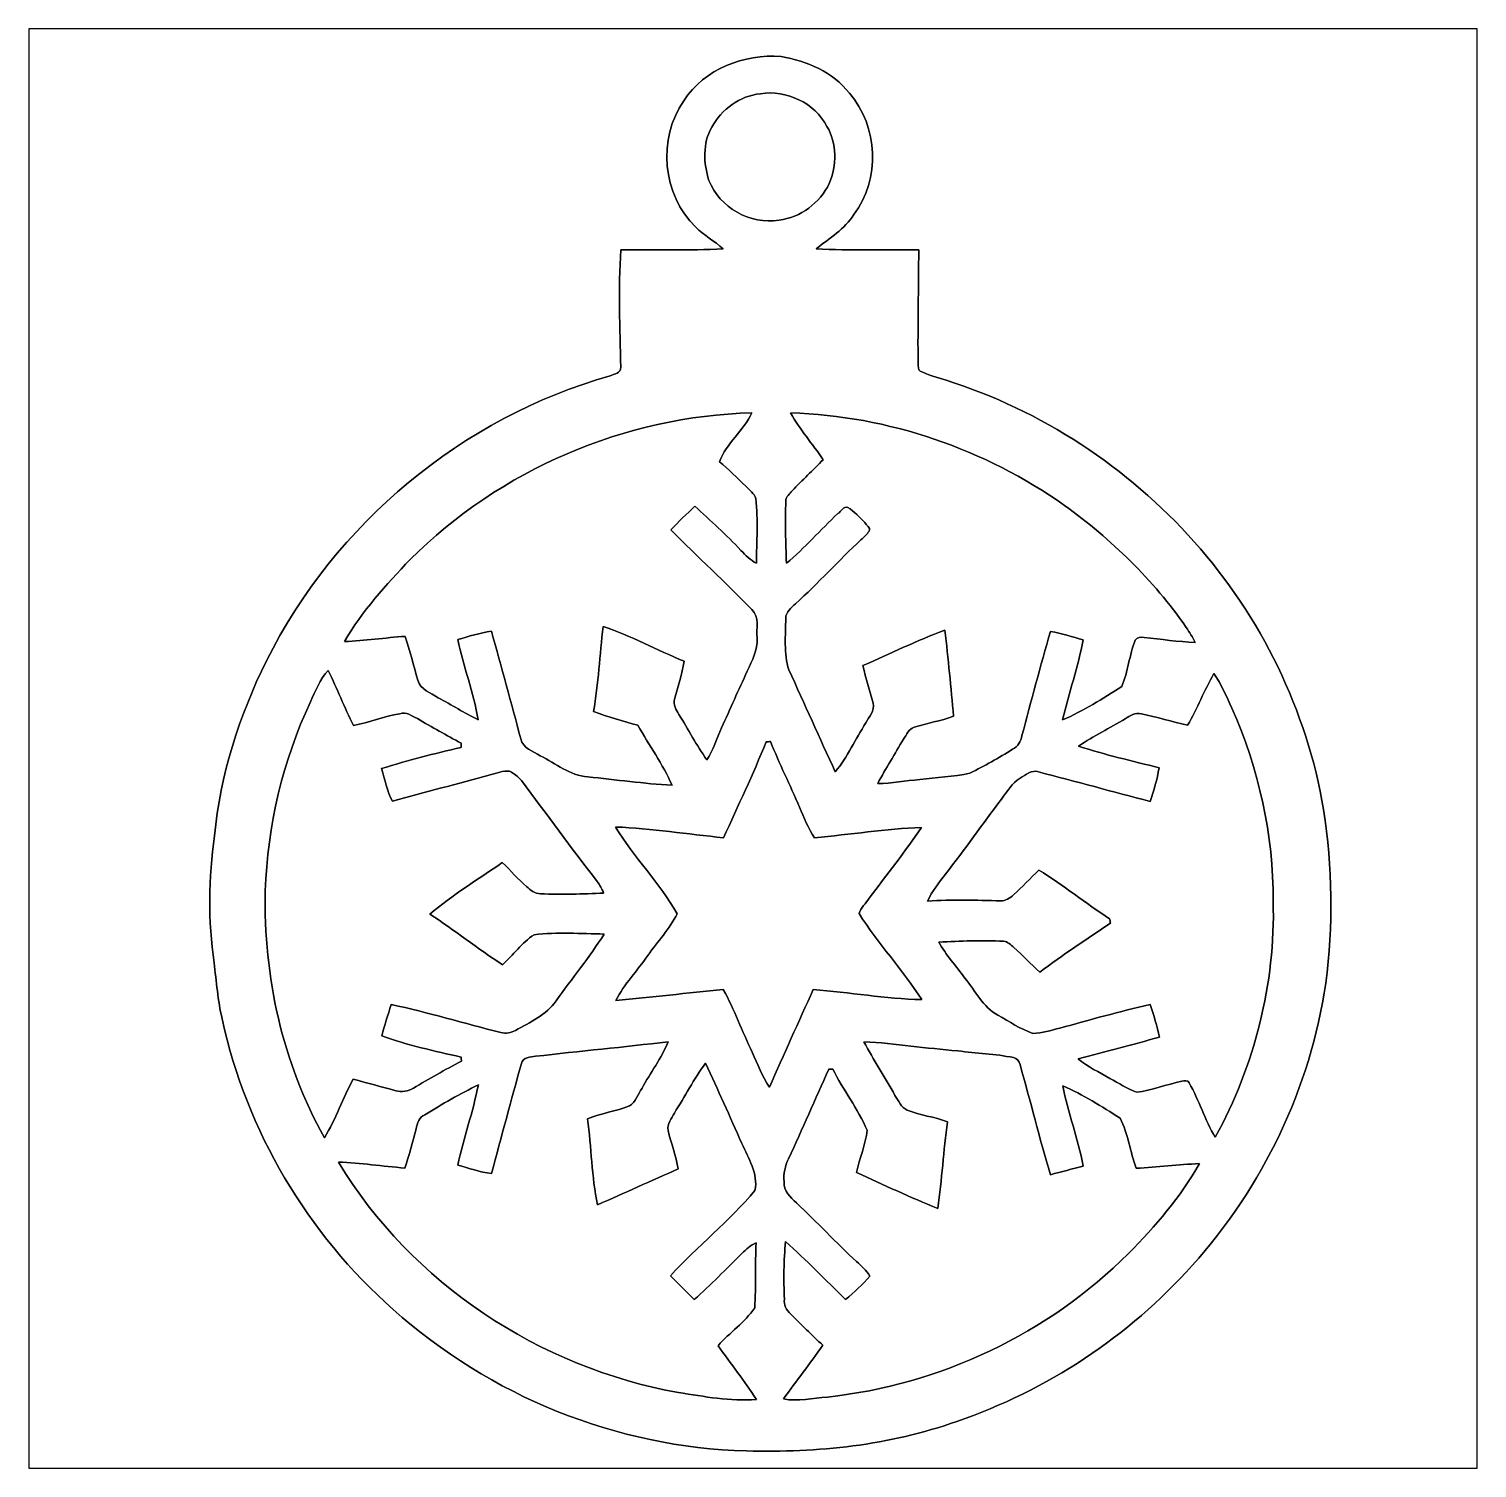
# Model space of a CAD drawing. Header units: centimetres. Extents: x -16.8 to 16.8, y -16.7 to 16.7.
import ezdxf

# ---------------------------------------------------------------- set-up
doc = ezdxf.new("R2010")
doc.units = ezdxf.units.CM
doc.header["$MEASUREMENT"] = 0
doc.layers.add('Layer 1', color=7, linetype='Continuous')

msp = doc.modelspace()

# ---------------------------------------------------------------- linework, layer by layer
at = {"layer": 'Layer 1', "color": 7}
for points, knots in [([(-16.77458, 16.66875), (-16.77458, 16.66875), (16.77458, 16.66875), (16.77458, 16.66875), (16.77458, 16.66875), (16.77458, 16.66875), (16.77458, -16.66875), (16.77458, -16.66875), (16.77458, -16.66875), (16.77458, -16.66875), (-16.77458, -16.66875), (-16.77458, -16.66875), (-16.77458, -16.66875), (-16.77458, -16.66875), (-16.77458, 16.66875), (-16.77458, 16.66875), (-16.77458, 16.66875), (-16.77458, 16.66875), (-16.77458, 16.66875), (-16.77458, 16.66875)], [0, 0, 0, 0, 0.16666667, 0.16666667, 0.16666667, 0.16666667, 0.33333333, 0.33333333, 0.33333333, 0.33333333, 0.5, 0.5, 0.5, 0.5, 0.66666667, 0.66666667, 0.66666667, 0.66666667, 1, 1, 1, 1]), ([(-1.6002, 15.00505), (-2.2225, 14.13369), (-2.10114, 12.81924), (-1.32539, 12.08017), (-1.32539, 12.08017), (-1.13489, 11.88614), (-0.89112, 11.75738), (-0.6925, 11.57323), (-0.6925, 11.57323), (-1.48273, 11.53477), (-2.27365, 11.56088), (-3.06423, 11.55277), (-3.06423, 11.55277), (-3.1182, 10.64719), (-3.08257, 9.73772), (-3.06458, 8.83144), (-3.06458, 8.83144), (-3.06246, 8.70338), (-3.21134, 8.66634), (-3.308, 8.63388), (-3.308, 8.63388), (-6.72677, 7.66692), (-9.69081, 5.21123), (-11.27196, 2.02883), (-11.27196, 2.02883), (-11.90131, 0.76094), (-12.34793, -0.61242), (-12.47493, -2.02671), (-12.47493, -2.02671), (-12.61745, -2.99826), (-12.62309, -3.99062), (-12.48657, -4.96323), (-12.48657, -4.96323), (-12.43013, -5.39785), (-12.39979, -5.83741), (-12.29854, -6.26498), (-12.29854, -6.26498), (-11.73903, -8.85296), (-10.32051, -11.24303), (-8.3372, -12.99422), (-8.3372, -12.99422), (-6.10376, -14.99447), (-3.1563, -16.19885), (-0.15416, -16.27293), (-0.15416, -16.27293), (1.49154, -16.31703), (3.16301, -16.14629), (4.72017, -15.58819), (4.72017, -15.58819), (6.8072, -14.87629), (8.70797, -13.62146), (10.17623, -11.97539), (10.17623, -11.97539), (11.81347, -10.16), (12.91696, -7.86095), (13.26903, -5.43913), (13.26903, -5.43913), (13.4493, -4.10492), (13.42425, -2.74567), (13.22105, -1.4157), (13.22105, -1.4157), (12.83229, 0.88053), (11.77008, 3.05188), (10.22315, 4.79002), (10.22315, 4.79002), (8.67939, 6.51263), (6.68373, 7.83802), (4.47216, 8.52946), (4.47216, 8.52946), (4.27108, 8.59296), (4.06471, 8.64835), (3.87562, 8.7436), (3.87562, 8.7436), (3.81564, 8.77429), (3.83258, 8.85084), (3.82482, 8.90552), (3.82482, 8.90552), (3.81635, 9.78782), (3.83505, 10.67012), (3.83999, 11.55241), (3.83999, 11.55241), (3.04835, 11.56159), (2.25637, 11.53266), (1.46544, 11.5764), (1.46544, 11.5764), (1.77059, 11.82264), (2.12372, 12.03078), (2.33786, 12.37086), (2.33786, 12.37086), (2.95169, 13.18366), (2.9023, 14.41238), (2.23379, 15.18073), (2.23379, 15.18073), (1.85526, 15.67145), (1.24848, 15.92897), (0.65193, 16.03163), (0.65193, 16.03163), (-0.20249, 16.09302), (-1.12571, 15.74765), (-1.6002, 15.00505)], [0, 0, 0, 0, 0.03846154, 0.03846154, 0.03846154, 0.03846154, 0.07692308, 0.07692308, 0.07692308, 0.07692308, 0.11538462, 0.11538462, 0.11538462, 0.11538462, 0.15384615, 0.15384615, 0.15384615, 0.15384615, 0.19230769, 0.19230769, 0.19230769, 0.19230769, 0.23076923, 0.23076923, 0.23076923, 0.23076923, 0.26923077, 0.26923077, 0.26923077, 0.26923077, 0.30769231, 0.30769231, 0.30769231, 0.30769231, 0.34615385, 0.34615385, 0.34615385, 0.34615385, 0.38461538, 0.38461538, 0.38461538, 0.38461538, 0.42307692, 0.42307692, 0.42307692, 0.42307692, 0.46153846, 0.46153846, 0.46153846, 0.46153846, 0.5, 0.5, 0.5, 0.5, 0.53846154, 0.53846154, 0.53846154, 0.53846154, 0.57692308, 0.57692308, 0.57692308, 0.57692308, 0.61538462, 0.61538462, 0.61538462, 0.61538462, 0.65384615, 0.65384615, 0.65384615, 0.65384615, 0.69230769, 0.69230769, 0.69230769, 0.69230769, 0.73076923, 0.73076923, 0.73076923, 0.73076923, 0.76923077, 0.76923077, 0.76923077, 0.76923077, 0.80769231, 0.80769231, 0.80769231, 0.80769231, 0.84615385, 0.84615385, 0.84615385, 0.84615385, 0.88461538, 0.88461538, 0.88461538, 0.88461538, 0.92307692, 0.92307692, 0.92307692, 0.92307692, 1, 1, 1, 1]), ([(0.17321, 15.16839), (0.77399, 15.26822), (1.42946, 14.95354), (1.71274, 14.41238), (1.71274, 14.41238), (1.94239, 14.01657), (1.95016, 13.50539), (1.76424, 13.09052), (1.76424, 13.09052), (1.55575, 12.63544), (1.10031, 12.30101), (0.6029, 12.24139), (0.6029, 12.24139), (-0.06315, 12.12427), (-0.77788, 12.5349), (-1.02376, 13.16143), (-1.02376, 13.16143), (-1.14547, 13.5569), (-1.17087, 14.02362), (-0.95568, 14.39298), (-0.95568, 14.39298), (-0.72884, 14.80891), (-0.30233, 15.12006), (0.17321, 15.16839)], [0, 0, 0, 0, 0.14285714, 0.14285714, 0.14285714, 0.14285714, 0.28571429, 0.28571429, 0.28571429, 0.28571429, 0.42857143, 0.42857143, 0.42857143, 0.42857143, 0.57142857, 0.57142857, 0.57142857, 0.57142857, 0.71428571, 0.71428571, 0.71428571, 0.71428571, 1, 1, 1, 1]), ([(-7.94314, 4.38044), (-5.85611, 6.45689), (-2.96863, 7.70184), (-0.02364, 7.77628), (-0.02364, 7.77628), (-0.22331, 7.36424), (-0.61313, 7.07178), (-0.77823, 6.64245), (-0.77823, 6.64245), (-0.55986, 6.4703), (-0.37077, 6.26533), (-0.16616, 6.07766), (-0.16616, 6.07766), (-0.08431, 5.98699), (0.0314, 5.91114), (0.06879, 5.78838), (0.06879, 5.78838), (0.11359, 5.29061), (0.08855, 4.78966), (0.07796, 4.29084), (0.07796, 4.29084), (-0.06209, 4.3628), (-0.17321, 4.47569), (-0.27905, 4.58999), (-0.27905, 4.58999), (-0.61666, 4.95053), (-0.98637, 5.27897), (-1.34973, 5.61305), (-1.34973, 5.61305), (-1.53494, 5.43066), (-1.72685, 5.25533), (-1.90288, 5.06377), (-1.90288, 5.06377), (-1.28693, 4.439), (-0.63535, 3.84986), (-0.02434, 3.22016), (-0.02434, 3.22016), (0.1524, 3.05082), (0.07267, 2.77354), (0.09349, 2.55729), (0.09349, 2.55729), (0.11783, 2.28), (-0.02293, 2.03341), (-0.13194, 1.79105), (-0.13194, 1.79105), (-0.33761, 1.35784), (-0.52634, 0.91722), (-0.72813, 0.4826), (-0.72813, 0.4826), (-0.8442, 0.2353), (-0.9204, -0.03175), (-1.06998, -0.26282), (-1.06998, -0.26282), (-1.30704, 0.07479), (-1.50107, 0.43921), (-1.71662, 0.79022), (-1.71662, 0.79022), (-1.78012, 0.895), (-1.85314, 1.01706), (-1.81645, 1.14441), (-1.81645, 1.14441), (-1.74766, 1.43722), (-1.63336, 1.71909), (-1.59808, 2.01965), (-1.59808, 2.01965), (-2.22462, 2.28459), (-2.82857, 2.6102), (-3.47416, 2.82575), (-3.47416, 2.82575), (-3.54189, 2.16817), (-3.58846, 1.50742), (-3.69182, 0.85372), (-3.69182, 0.85372), (-3.35809, 0.72672), (-3.01308, 0.63112), (-2.66771, 0.54081), (-2.66771, 0.54081), (-2.4063, 0.07479), (-2.09021, -0.36371), (-1.8736, -0.85302), (-1.8736, -0.85302), (-2.5273, -0.8128), (-3.17747, -0.72602), (-3.82834, -0.65511), (-3.82834, -0.65511), (-4.24321, -0.63077), (-4.56847, -0.34184), (-4.92795, -0.16792), (-4.92795, -0.16792), (-5.09517, -0.06279), (-5.33047, 0.00917), (-5.38233, 0.22472), (-5.38233, 0.22472), (-5.59647, 1.05869), (-5.83212, 1.88666), (-6.05896, 2.71745), (-6.05896, 2.71745), (-6.3246, 2.67794), (-6.58142, 2.59644), (-6.8393, 2.52271), (-6.8393, 2.52271), (-6.70701, 1.89689), (-6.47524, 1.29505), (-6.36482, 0.66428), (-6.36482, 0.66428), (-6.68373, 0.81598), (-6.97936, 1.01247), (-7.29368, 1.17299), (-7.29368, 1.17299), (-7.45913, 1.29187), (-7.71102, 1.36137), (-7.76746, 1.57974), (-7.76746, 1.57974), (-7.86412, 1.91876), (-7.94844, 2.26166), (-8.05709, 2.5975), (-8.05709, 2.5975), (-8.52629, 2.56364), (-8.99372, 2.50119), (-9.46362, 2.47615), (-9.46362, 2.47615), (-9.06039, 3.18699), (-8.49877, 3.78742), (-7.94314, 4.38044)], [0, 0, 0, 0, 0.03125, 0.03125, 0.03125, 0.03125, 0.0625, 0.0625, 0.0625, 0.0625, 0.09375, 0.09375, 0.09375, 0.09375, 0.125, 0.125, 0.125, 0.125, 0.15625, 0.15625, 0.15625, 0.15625, 0.1875, 0.1875, 0.1875, 0.1875, 0.21875, 0.21875, 0.21875, 0.21875, 0.25, 0.25, 0.25, 0.25, 0.28125, 0.28125, 0.28125, 0.28125, 0.3125, 0.3125, 0.3125, 0.3125, 0.34375, 0.34375, 0.34375, 0.34375, 0.375, 0.375, 0.375, 0.375, 0.40625, 0.40625, 0.40625, 0.40625, 0.4375, 0.4375, 0.4375, 0.4375, 0.46875, 0.46875, 0.46875, 0.46875, 0.5, 0.5, 0.5, 0.5, 0.53125, 0.53125, 0.53125, 0.53125, 0.5625, 0.5625, 0.5625, 0.5625, 0.59375, 0.59375, 0.59375, 0.59375, 0.625, 0.625, 0.625, 0.625, 0.65625, 0.65625, 0.65625, 0.65625, 0.6875, 0.6875, 0.6875, 0.6875, 0.71875, 0.71875, 0.71875, 0.71875, 0.75, 0.75, 0.75, 0.75, 0.78125, 0.78125, 0.78125, 0.78125, 0.8125, 0.8125, 0.8125, 0.8125, 0.84375, 0.84375, 0.84375, 0.84375, 0.875, 0.875, 0.875, 0.875, 0.90625, 0.90625, 0.90625, 0.90625, 0.9375, 0.9375, 0.9375, 0.9375, 1, 1, 1, 1]), ([(0.8703, 7.77346), (3.13619, 7.71031), (5.36857, 6.93455), (7.21889, 5.63033), (7.21889, 5.63033), (8.30227, 4.84964), (9.27312, 3.90384), (10.03759, 2.80599), (10.03759, 2.80599), (10.11061, 2.69311), (10.1854, 2.57881), (10.24467, 2.4571), (10.24467, 2.4571), (9.84744, 2.47086), (9.45409, 2.53294), (9.05969, 2.57387), (9.05969, 2.57387), (8.98984, 2.57563), (8.88718, 2.58727), (8.85649, 2.50754), (8.85649, 2.50754), (8.71291, 2.16464), (8.69597, 1.77588), (8.54181, 1.43898), (8.54181, 1.43898), (8.10472, 1.15217), (7.65492, 0.87066), (7.17338, 0.66428), (7.17338, 0.66428), (7.32296, 1.28446), (7.52898, 1.89054), (7.65069, 2.51742), (7.65069, 2.51742), (7.39987, 2.58727), (7.1501, 2.66171), (6.89434, 2.7111), (6.89434, 2.7111), (6.6548, 1.91206), (6.44807, 1.10349), (6.23147, 0.2981), (6.23147, 0.2981), (6.19866, 0.1711), (6.14539, 0.04057), (6.01592, -0.01729), (6.01592, -0.01729), (5.6956, -0.21766), (5.36469, -0.40569), (5.02391, -0.56833), (5.02391, -0.56833), (4.64397, -0.66216), (4.24956, -0.66675), (3.86292, -0.72002), (3.86292, -0.72002), (3.53836, -0.74366), (3.21698, -0.81351), (2.89101, -0.81033), (2.89101, -0.81033), (3.07516, -0.45967), (3.28824, -0.12524), (3.4865, 0.21766), (3.4865, 0.21766), (3.56094, 0.31256), (3.60645, 0.45755), (3.73627, 0.49036), (3.73627, 0.49036), (4.03613, 0.58879), (4.35081, 0.63817), (4.64785, 0.74577), (4.64785, 0.74577), (4.58505, 1.41217), (4.52579, 2.07927), (4.44394, 2.74355), (4.44394, 2.74355), (3.79977, 2.49802), (3.17641, 2.19851), (2.546, 1.91946), (2.546, 1.91946), (2.61444, 1.62701), (2.70475, 1.34091), (2.78201, 1.05093), (2.78201, 1.05093), (2.83069, 0.87877), (2.68358, 0.7366), (2.61691, 0.59302), (2.61691, 0.59302), (2.37137, 0.22084), (2.19075, -0.19403), (1.90676, -0.5401), (1.90676, -0.5401), (1.54129, 0.24342), (1.19168, 1.0347), (0.8322, 1.82069), (0.8322, 1.82069), (0.70273, 2.2031), (0.76165, 2.62255), (0.75777, 3.01837), (0.75777, 3.01837), (0.75953, 3.16618), (0.88759, 3.26143), (0.98425, 3.35456), (0.98425, 3.35456), (1.51059, 3.82693), (1.98402, 4.35398), (2.5019, 4.83517), (2.5019, 4.83517), (2.5654, 4.90044), (2.64301, 4.95653), (2.68923, 5.03696), (2.68923, 5.03696), (2.73015, 5.12022), (2.6229, 5.17208), (2.58727, 5.23311), (2.58727, 5.23311), (2.46803, 5.36116), (2.34562, 5.49063), (2.19745, 5.58553), (2.19745, 5.58553), (2.09691, 5.61411), (2.04011, 5.4864), (1.96638, 5.4423), (1.96638, 5.4423), (1.56316, 5.06518), (1.19874, 4.64503), (0.77505, 4.29084), (0.77505, 4.29084), (0.75706, 4.77202), (0.74083, 5.25392), (0.76094, 5.73476), (0.76094, 5.73476), (0.75882, 5.83494), (0.85372, 5.89844), (0.90805, 5.97041), (0.90805, 5.97041), (1.14088, 6.21665), (1.38994, 6.44701), (1.62595, 6.69043), (1.62595, 6.69043), (1.37901, 7.05485), (1.08726, 7.38964), (0.8703, 7.77346)], [0, 0, 0, 0, 0.02777778, 0.02777778, 0.02777778, 0.02777778, 0.05555556, 0.05555556, 0.05555556, 0.05555556, 0.08333333, 0.08333333, 0.08333333, 0.08333333, 0.11111111, 0.11111111, 0.11111111, 0.11111111, 0.13888889, 0.13888889, 0.13888889, 0.13888889, 0.16666667, 0.16666667, 0.16666667, 0.16666667, 0.19444444, 0.19444444, 0.19444444, 0.19444444, 0.22222222, 0.22222222, 0.22222222, 0.22222222, 0.25, 0.25, 0.25, 0.25, 0.27777778, 0.27777778, 0.27777778, 0.27777778, 0.30555556, 0.30555556, 0.30555556, 0.30555556, 0.33333333, 0.33333333, 0.33333333, 0.33333333, 0.36111111, 0.36111111, 0.36111111, 0.36111111, 0.38888889, 0.38888889, 0.38888889, 0.38888889, 0.41666667, 0.41666667, 0.41666667, 0.41666667, 0.44444444, 0.44444444, 0.44444444, 0.44444444, 0.47222222, 0.47222222, 0.47222222, 0.47222222, 0.5, 0.5, 0.5, 0.5, 0.52777778, 0.52777778, 0.52777778, 0.52777778, 0.55555556, 0.55555556, 0.55555556, 0.55555556, 0.58333333, 0.58333333, 0.58333333, 0.58333333, 0.61111111, 0.61111111, 0.61111111, 0.61111111, 0.63888889, 0.63888889, 0.63888889, 0.63888889, 0.66666667, 0.66666667, 0.66666667, 0.66666667, 0.69444444, 0.69444444, 0.69444444, 0.69444444, 0.72222222, 0.72222222, 0.72222222, 0.72222222, 0.75, 0.75, 0.75, 0.75, 0.77777778, 0.77777778, 0.77777778, 0.77777778, 0.80555556, 0.80555556, 0.80555556, 0.80555556, 0.83333333, 0.83333333, 0.83333333, 0.83333333, 0.86111111, 0.86111111, 0.86111111, 0.86111111, 0.88888889, 0.88888889, 0.88888889, 0.88888889, 0.91666667, 0.91666667, 0.91666667, 0.91666667, 0.94444444, 0.94444444, 0.94444444, 0.94444444, 1, 1, 1, 1]), ([(-10.2549, 1.08021), (-10.13636, 1.33244), (-10.03618, 1.60196), (-9.84321, 1.80869), (-9.84321, 1.80869), (-9.63648, 1.38853), (-9.46538, 0.95179), (-9.25724, 0.53199), (-9.25724, 0.53199), (-8.89635, 0.60889), (-8.54886, 0.73942), (-8.18586, 0.80574), (-8.18586, 0.80574), (-8.03063, 0.86254), (-7.90575, 0.75001), (-7.77628, 0.69144), (-7.77628, 0.69144), (-7.43797, 0.49883), (-7.10106, 0.30445), (-6.75816, 0.11994), (-6.75816, 0.11994), (-6.75816, 0.09666), (-6.75816, 0.04939), (-6.75816, 0.02611), (-6.75816, 0.02611), (-7.37764, -0.11924), (-7.99677, -0.27305), (-8.60319, -0.46567), (-8.60319, -0.46567), (-8.53087, -0.72073), (-8.47513, -0.98425), (-8.35272, -1.22167), (-8.35272, -1.22167), (-7.60166, -1.00365), (-6.83966, -0.82374), (-6.08753, -0.60889), (-6.08753, -0.60889), (-5.94007, -0.5775), (-5.79191, -0.50871), (-5.63774, -0.52564), (-5.63774, -0.52564), (-5.5312, -0.57291), (-5.44548, -0.65899), (-5.36716, -0.74471), (-5.36716, -0.74471), (-4.77661, -1.51941), (-4.20652, -2.30999), (-3.61033, -3.08081), (-3.61033, -3.08081), (-3.54859, -3.16265), (-3.4992, -3.25296), (-3.46004, -3.34786), (-3.46004, -3.34786), (-3.94723, -3.37256), (-4.43583, -3.38596), (-4.92337, -3.36726), (-4.92337, -3.36726), (-5.04931, -3.36162), (-5.15549, -3.28083), (-5.24545, -3.2004), (-5.24545, -3.2004), (-5.4416, -3.02295), (-5.61975, -2.82787), (-5.80778, -2.64266), (-5.80778, -2.64266), (-6.37258, -3.03283), (-6.96454, -3.39302), (-7.48771, -3.83857), (-7.48771, -3.83857), (-6.91444, -4.2097), (-6.37822, -4.63479), (-5.80672, -5.00803), (-5.80672, -5.00803), (-5.55625, -4.78437), (-5.35234, -4.5018), (-5.0733, -4.31412), (-5.0733, -4.31412), (-4.53566, -4.24886), (-3.98851, -4.29225), (-3.44734, -4.2986), (-3.44734, -4.2986), (-3.78919, -4.83411), (-4.19029, -5.32906), (-4.56353, -5.84306), (-4.56353, -5.84306), (-4.78614, -6.1782), (-5.16608, -6.34189), (-5.5051, -6.53062), (-5.5051, -6.53062), (-5.60493, -6.59024), (-5.72523, -6.60612), (-5.83883, -6.58072), (-5.83883, -6.58072), (-6.68726, -6.37046), (-7.5244, -6.11364), (-8.37988, -5.93266), (-8.37988, -5.93266), (-8.46102, -6.17185), (-8.53722, -6.4135), (-8.60213, -6.65798), (-8.60213, -6.65798), (-8.00382, -6.87458), (-7.37729, -7.00581), (-6.75852, -7.15045), (-6.75852, -7.15045), (-6.75816, -7.17444), (-6.75746, -7.22171), (-6.75675, -7.24535), (-6.75675, -7.24535), (-7.13634, -7.43797), (-7.50217, -7.65492), (-7.86906, -7.86941), (-7.86906, -7.86941), (-7.98865, -7.94279), (-8.13894, -7.96149), (-8.2744, -7.92727), (-8.2744, -7.92727), (-8.60425, -7.84154), (-8.93198, -7.74947), (-9.26112, -7.66127), (-9.26112, -7.66127), (-9.50736, -8.10084), (-9.66117, -8.58873), (-9.93069, -9.01559), (-9.93069, -9.01559), (-10.90224, -7.28521), (-11.34392, -5.27791), (-11.29947, -3.29953), (-11.29947, -3.29953), (-11.24938, -1.78999), (-10.89201, -0.28963), (-10.2549, 1.08021)], [0, 0, 0, 0, 0.02941176, 0.02941176, 0.02941176, 0.02941176, 0.05882353, 0.05882353, 0.05882353, 0.05882353, 0.08823529, 0.08823529, 0.08823529, 0.08823529, 0.11764706, 0.11764706, 0.11764706, 0.11764706, 0.14705882, 0.14705882, 0.14705882, 0.14705882, 0.17647059, 0.17647059, 0.17647059, 0.17647059, 0.20588235, 0.20588235, 0.20588235, 0.20588235, 0.23529412, 0.23529412, 0.23529412, 0.23529412, 0.26470588, 0.26470588, 0.26470588, 0.26470588, 0.29411765, 0.29411765, 0.29411765, 0.29411765, 0.32352941, 0.32352941, 0.32352941, 0.32352941, 0.35294118, 0.35294118, 0.35294118, 0.35294118, 0.38235294, 0.38235294, 0.38235294, 0.38235294, 0.41176471, 0.41176471, 0.41176471, 0.41176471, 0.44117647, 0.44117647, 0.44117647, 0.44117647, 0.47058824, 0.47058824, 0.47058824, 0.47058824, 0.5, 0.5, 0.5, 0.5, 0.52941176, 0.52941176, 0.52941176, 0.52941176, 0.55882353, 0.55882353, 0.55882353, 0.55882353, 0.58823529, 0.58823529, 0.58823529, 0.58823529, 0.61764706, 0.61764706, 0.61764706, 0.61764706, 0.64705882, 0.64705882, 0.64705882, 0.64705882, 0.67647059, 0.67647059, 0.67647059, 0.67647059, 0.70588235, 0.70588235, 0.70588235, 0.70588235, 0.73529412, 0.73529412, 0.73529412, 0.73529412, 0.76470588, 0.76470588, 0.76470588, 0.76470588, 0.79411765, 0.79411765, 0.79411765, 0.79411765, 0.82352941, 0.82352941, 0.82352941, 0.82352941, 0.85294118, 0.85294118, 0.85294118, 0.85294118, 0.88235294, 0.88235294, 0.88235294, 0.88235294, 0.91176471, 0.91176471, 0.91176471, 0.91176471, 0.94117647, 0.94117647, 0.94117647, 0.94117647, 1, 1, 1, 1]), ([(10.67894, 1.73567), (10.85356, 1.48872), (10.96716, 1.20615), (11.09416, 0.9338), (11.09416, 0.9338), (11.7154, -0.47131), (12.06429, -2.0066), (12.05124, -3.54542), (12.05124, -3.54542), (12.10663, -5.44195), (11.62085, -7.3473), (10.70998, -9.00748), (10.70998, -9.00748), (10.46692, -8.60601), (10.33533, -8.14952), (10.10426, -7.74206), (10.10426, -7.74206), (10.07039, -7.68209), (9.98855, -7.69691), (9.93246, -7.70714), (9.93246, -7.70714), (9.58109, -7.78298), (9.24384, -7.91986), (8.88506, -7.96219), (8.88506, -7.96219), (8.66775, -7.88176), (8.47161, -7.7537), (8.26841, -7.64399), (8.26841, -7.64399), (8.02358, -7.49441), (7.7537, -7.38046), (7.53463, -7.19173), (7.53463, -7.19173), (8.15904, -7.01569), (8.78981, -6.86259), (9.41493, -6.68831), (9.41493, -6.68831), (9.3539, -6.43326), (9.29675, -6.17573), (9.19868, -5.93196), (9.19868, -5.93196), (8.49665, -6.09141), (7.80344, -6.2865), (7.10988, -6.47735), (7.10988, -6.47735), (6.90174, -6.52427), (6.69784, -6.604), (6.48194, -6.59871), (6.48194, -6.59871), (6.19372, -6.49923), (5.94042, -6.32354), (5.67514, -6.17749), (5.67514, -6.17749), (5.32518, -5.99193), (5.15232, -5.61375), (4.9082, -5.32095), (4.9082, -5.32095), (4.71664, -5.03626), (4.46405, -4.79249), (4.30812, -4.48522), (4.30812, -4.48522), (4.80624, -4.45911), (5.30613, -4.44359), (5.80496, -4.46476), (5.80496, -4.46476), (5.90303, -4.46969), (5.97006, -4.55507), (6.04591, -4.60798), (6.04591, -4.60798), (6.25087, -4.79178), (6.43678, -4.99569), (6.64245, -5.17913), (6.64245, -5.17913), (7.17903, -4.78684), (7.72795, -4.41219), (8.28111, -4.04424), (8.28111, -4.04424), (8.27652, -4.0192), (8.2677, -3.96875), (8.26311, -3.94335), (8.26311, -3.94335), (7.7029, -3.58704), (7.18785, -3.16371), (6.62234, -2.81623), (6.62234, -2.81623), (6.42655, -3.00743), (6.23817, -3.2064), (6.03638, -3.39125), (6.03638, -3.39125), (5.95383, -3.46675), (5.85223, -3.53589), (5.73546, -3.53131), (5.73546, -3.53131), (5.17243, -3.5112), (4.60869, -3.49673), (4.04636, -3.5366), (4.04636, -3.5366), (4.14408, -3.30341), (4.31094, -3.10903), (4.46052, -2.90865), (4.46052, -2.90865), (4.90291, -2.33751), (5.32377, -1.75048), (5.75592, -1.17122), (5.75592, -1.17122), (5.88786, -1.00118), (6.00004, -0.80151), (6.18949, -0.68615), (6.18949, -0.68615), (6.31437, -0.6096), (6.45724, -0.4893), (6.61529, -0.5401), (6.61529, -0.5401), (7.47642, -0.77153), (8.33967, -0.99589), (9.20115, -1.22767), (9.20115, -1.22767), (9.29252, -0.97543), (9.35708, -0.71367), (9.40999, -0.4505), (9.40999, -0.4505), (8.78769, -0.28504), (8.15552, -0.14993), (7.54486, 0.05539), (7.54486, 0.05539), (7.89058, 0.29034), (8.26664, 0.47484), (8.62401, 0.69109), (8.62401, 0.69109), (8.73795, 0.75389), (8.85613, 0.84032), (8.99724, 0.80116), (8.99724, 0.80116), (9.35884, 0.73201), (9.71021, 0.61666), (10.07039, 0.53763), (10.07039, 0.53763), (10.29688, 0.92463), (10.45069, 1.34973), (10.67894, 1.73567)], [0, 0, 0, 0, 0.02777778, 0.02777778, 0.02777778, 0.02777778, 0.05555556, 0.05555556, 0.05555556, 0.05555556, 0.08333333, 0.08333333, 0.08333333, 0.08333333, 0.11111111, 0.11111111, 0.11111111, 0.11111111, 0.13888889, 0.13888889, 0.13888889, 0.13888889, 0.16666667, 0.16666667, 0.16666667, 0.16666667, 0.19444444, 0.19444444, 0.19444444, 0.19444444, 0.22222222, 0.22222222, 0.22222222, 0.22222222, 0.25, 0.25, 0.25, 0.25, 0.27777778, 0.27777778, 0.27777778, 0.27777778, 0.30555556, 0.30555556, 0.30555556, 0.30555556, 0.33333333, 0.33333333, 0.33333333, 0.33333333, 0.36111111, 0.36111111, 0.36111111, 0.36111111, 0.38888889, 0.38888889, 0.38888889, 0.38888889, 0.41666667, 0.41666667, 0.41666667, 0.41666667, 0.44444444, 0.44444444, 0.44444444, 0.44444444, 0.47222222, 0.47222222, 0.47222222, 0.47222222, 0.5, 0.5, 0.5, 0.5, 0.52777778, 0.52777778, 0.52777778, 0.52777778, 0.55555556, 0.55555556, 0.55555556, 0.55555556, 0.58333333, 0.58333333, 0.58333333, 0.58333333, 0.61111111, 0.61111111, 0.61111111, 0.61111111, 0.63888889, 0.63888889, 0.63888889, 0.63888889, 0.66666667, 0.66666667, 0.66666667, 0.66666667, 0.69444444, 0.69444444, 0.69444444, 0.69444444, 0.72222222, 0.72222222, 0.72222222, 0.72222222, 0.75, 0.75, 0.75, 0.75, 0.77777778, 0.77777778, 0.77777778, 0.77777778, 0.80555556, 0.80555556, 0.80555556, 0.80555556, 0.83333333, 0.83333333, 0.83333333, 0.83333333, 0.86111111, 0.86111111, 0.86111111, 0.86111111, 0.88888889, 0.88888889, 0.88888889, 0.88888889, 0.91666667, 0.91666667, 0.91666667, 0.91666667, 0.94444444, 0.94444444, 0.94444444, 0.94444444, 1, 1, 1, 1]), ([(0.30868, 0.15311), (0.33302, 0.15487), (0.38206, 0.1584), (0.4064, 0.16016), (0.4064, 0.16016), (0.61242, -0.35384), (0.85972, -0.84914), (1.07668, -1.35819), (1.07668, -1.35819), (1.18463, -1.59773), (1.27529, -1.84785), (1.42275, -2.06693), (1.42275, -2.06693), (2.25072, -1.9939), (3.07411, -1.86267), (3.9049, -1.82704), (3.9049, -1.82704), (3.52178, -2.38936), (3.09809, -2.92347), (2.69275, -3.46957), (2.69275, -3.46957), (2.61232, -3.58563), (2.50402, -3.68829), (2.45639, -3.82411), (2.45639, -3.82411), (2.89877, -4.51661), (3.46428, -5.12551), (3.90948, -5.81695), (3.90948, -5.81695), (3.0667, -5.79931), (2.23414, -5.64339), (1.39382, -5.58588), (1.39382, -5.58588), (1.05516, -6.33801), (0.71332, -7.08907), (0.38382, -7.84542), (0.38382, -7.84542), (0.20779, -7.59954), (0.11501, -7.30673), (-0.01834, -7.03792), (-0.01834, -7.03792), (-0.24906, -6.55708), (-0.43109, -6.05261), (-0.68756, -5.58482), (-0.68756, -5.58482), (-1.52012, -5.65326), (-2.34809, -5.77462), (-3.18135, -5.83424), (-3.18135, -5.83424), (-2.97639, -5.45924), (-2.68217, -5.14279), (-2.43628, -4.79496), (-2.43628, -4.79496), (-2.21086, -4.47181), (-1.9304, -4.17654), (-1.75436, -3.82729), (-1.75436, -3.82729), (-2.16429, -3.1182), (-2.75414, -2.5206), (-3.18382, -1.81963), (-3.18382, -1.81963), (-2.34633, -1.84714), (-1.51694, -1.98861), (-0.68298, -2.06657), (-0.68298, -2.06657), (-0.34184, -1.33174), (-0.00459, -0.59408), (0.30868, 0.15311)], [0, 0, 0, 0, 0.05555556, 0.05555556, 0.05555556, 0.05555556, 0.11111111, 0.11111111, 0.11111111, 0.11111111, 0.16666667, 0.16666667, 0.16666667, 0.16666667, 0.22222222, 0.22222222, 0.22222222, 0.22222222, 0.27777778, 0.27777778, 0.27777778, 0.27777778, 0.33333333, 0.33333333, 0.33333333, 0.33333333, 0.38888889, 0.38888889, 0.38888889, 0.38888889, 0.44444444, 0.44444444, 0.44444444, 0.44444444, 0.5, 0.5, 0.5, 0.5, 0.55555556, 0.55555556, 0.55555556, 0.55555556, 0.61111111, 0.61111111, 0.61111111, 0.61111111, 0.66666667, 0.66666667, 0.66666667, 0.66666667, 0.72222222, 0.72222222, 0.72222222, 0.72222222, 0.77777778, 0.77777778, 0.77777778, 0.77777778, 0.83333333, 0.83333333, 0.83333333, 0.83333333, 0.88888889, 0.88888889, 0.88888889, 0.88888889, 1, 1, 1, 1]), ([(-5.03943, -7.13034), (-4.01673, -7.01005), (-2.99085, -6.91974), (-1.96921, -6.79168), (-1.96921, -6.79168), (-2.11631, -7.17867), (-2.38019, -7.50641), (-2.57034, -7.87188), (-2.57034, -7.87188), (-2.66277, -8.00841), (-2.71427, -8.19291), (-2.86385, -8.28146), (-2.86385, -8.28146), (-3.17923, -8.4014), (-3.51684, -8.45326), (-3.83117, -8.57603), (-3.83117, -8.57603), (-3.74121, -9.23925), (-3.74227, -9.91658), (-3.6008, -10.57169), (-3.6008, -10.57169), (-2.97886, -10.293), (-2.35656, -10.01571), (-1.73355, -9.73949), (-1.73355, -9.73949), (-1.78012, -9.43398), (-1.899, -9.14612), (-1.96709, -8.84626), (-1.96709, -8.84626), (-2.00237, -8.69668), (-1.88313, -8.56932), (-1.82174, -8.44585), (-1.82174, -8.44585), (-1.57656, -8.06379), (-1.37266, -7.65457), (-1.09714, -7.29262), (-1.09714, -7.29262), (-0.81421, -7.90963), (-0.53446, -8.52805), (-0.25788, -9.14823), (-0.25788, -9.14823), (-0.11148, -9.49643), (0.127, -9.84321), (0.04551, -10.24079), (0.04551, -10.24079), (-0.55174, -10.94916), (-1.28305, -11.53195), (-1.911, -12.21281), (-1.911, -12.21281), (-1.73073, -12.39908), (-1.54658, -12.58252), (-1.36066, -12.76421), (-1.36066, -12.76421), (-0.98072, -12.42272), (-0.62018, -12.06112), (-0.25894, -11.70023), (-0.25894, -11.70023), (-0.16298, -11.60039), (-0.05468, -11.51184), (0.07056, -11.45081), (0.07056, -11.45081), (0.05045, -11.95246), (0.0702, -12.45553), (0.03881, -12.95717), (0.03881, -12.95717), (-0.19332, -13.29478), (-0.53763, -13.53185), (-0.80892, -13.83559), (-0.80892, -13.83559), (-0.50906, -14.24799), (-0.19826, -14.65368), (0.07867, -15.08231), (0.07867, -15.08231), (-0.52599, -15.12605), (-1.13065, -15.01352), (-1.72579, -14.91932), (-1.72579, -14.91932), (-4.94136, -14.34677), (-7.91034, -12.38603), (-9.60579, -9.5818), (-9.60579, -9.5818), (-9.09038, -9.60191), (-8.57885, -9.67493), (-8.06485, -9.72009), (-8.06485, -9.72009), (-7.96678, -9.42058), (-7.88211, -9.11719), (-7.80627, -8.81168), (-7.80627, -8.81168), (-7.76887, -8.68786), (-7.74453, -8.53616), (-7.60095, -8.48748), (-7.60095, -8.48748), (-7.19949, -8.23666), (-6.78744, -8.00029), (-6.3627, -7.79145), (-6.3627, -7.79145), (-6.48688, -8.41975), (-6.70631, -9.02441), (-6.83895, -9.65094), (-6.83895, -9.65094), (-6.58072, -9.72114), (-6.32601, -9.81428), (-6.05896, -9.84568), (-6.05896, -9.84568), (-5.82895, -8.99513), (-5.60176, -8.14388), (-5.3661, -7.29509), (-5.3661, -7.29509), (-5.33083, -7.15186), (-5.15691, -7.14551), (-5.03943, -7.13034)], [0, 0, 0, 0, 0.03448276, 0.03448276, 0.03448276, 0.03448276, 0.06896552, 0.06896552, 0.06896552, 0.06896552, 0.10344828, 0.10344828, 0.10344828, 0.10344828, 0.13793103, 0.13793103, 0.13793103, 0.13793103, 0.17241379, 0.17241379, 0.17241379, 0.17241379, 0.20689655, 0.20689655, 0.20689655, 0.20689655, 0.24137931, 0.24137931, 0.24137931, 0.24137931, 0.27586207, 0.27586207, 0.27586207, 0.27586207, 0.31034483, 0.31034483, 0.31034483, 0.31034483, 0.34482759, 0.34482759, 0.34482759, 0.34482759, 0.37931034, 0.37931034, 0.37931034, 0.37931034, 0.4137931, 0.4137931, 0.4137931, 0.4137931, 0.44827586, 0.44827586, 0.44827586, 0.44827586, 0.48275862, 0.48275862, 0.48275862, 0.48275862, 0.51724138, 0.51724138, 0.51724138, 0.51724138, 0.55172414, 0.55172414, 0.55172414, 0.55172414, 0.5862069, 0.5862069, 0.5862069, 0.5862069, 0.62068966, 0.62068966, 0.62068966, 0.62068966, 0.65517241, 0.65517241, 0.65517241, 0.65517241, 0.68965517, 0.68965517, 0.68965517, 0.68965517, 0.72413793, 0.72413793, 0.72413793, 0.72413793, 0.75862069, 0.75862069, 0.75862069, 0.75862069, 0.79310345, 0.79310345, 0.79310345, 0.79310345, 0.82758621, 0.82758621, 0.82758621, 0.82758621, 0.86206897, 0.86206897, 0.86206897, 0.86206897, 0.89655172, 0.89655172, 0.89655172, 0.89655172, 0.93103448, 0.93103448, 0.93103448, 0.93103448, 1, 1, 1, 1]), ([(2.57104, -6.79168), (3.29812, -6.83472), (4.0192, -6.94655), (4.74486, -7.00511), (4.74486, -7.00511), (5.17525, -7.06085), (5.61128, -7.0739), (6.03709, -7.16104), (6.03709, -7.16104), (6.11858, -7.17232), (6.1655, -7.24782), (6.18631, -7.32084), (6.18631, -7.32084), (6.43008, -8.16928), (6.63328, -9.02935), (6.89151, -9.87319), (6.89151, -9.87319), (7.14587, -9.81075), (7.39669, -9.73737), (7.65104, -9.67317), (7.65104, -9.67317), (7.53569, -9.0424), (7.29403, -8.44197), (7.17797, -7.81262), (7.17797, -7.81262), (7.64364, -8.0197), (8.08073, -8.2931), (8.50865, -8.56509), (8.50865, -8.56509), (8.69033, -8.92881), (8.73689, -9.34261), (8.87801, -9.72361), (8.87801, -9.72361), (9.36731, -9.70209), (9.85414, -9.64001), (10.3438, -9.61566), (10.3438, -9.61566), (9.906, -10.38648), (9.32392, -11.07158), (8.69844, -11.69741), (8.69844, -11.69741), (6.84212, -13.55619), (4.33458, -14.74787), (1.72261, -15.02339), (1.72261, -15.02339), (1.38606, -15.04985), (1.04352, -15.1317), (0.70767, -15.06749), (0.70767, -15.06749), (1.00224, -14.64663), (1.32397, -14.24623), (1.61537, -13.8236), (1.61537, -13.8236), (1.3649, -13.58406), (1.11231, -13.34664), (0.8696, -13.0997), (0.8696, -13.0997), (0.77929, -13.00868), (0.70167, -12.89085), (0.72743, -12.75327), (0.72743, -12.75327), (0.70591, -12.30983), (0.71437, -11.86462), (0.75353, -11.42294), (0.75353, -11.42294), (1.23507, -11.84981), (1.68099, -12.31618), (2.14524, -12.76209), (2.14524, -12.76209), (2.34491, -12.59628), (2.54071, -12.42307), (2.70404, -12.22057), (2.70404, -12.22057), (2.62961, -12.08758), (2.50896, -11.99021), (2.39924, -11.88755), (2.39924, -11.88755), (1.92793, -11.44235), (1.47849, -10.97421), (1.00718, -10.52865), (1.00718, -10.52865), (0.87171, -10.3946), (0.69427, -10.25313), (0.7239, -10.03617), (0.7239, -10.03617), (0.69744, -9.85097), (0.74366, -9.66823), (0.82374, -9.50313), (0.82374, -9.50313), (1.14653, -8.81803), (1.4418, -8.12094), (1.75436, -7.43126), (1.75436, -7.43126), (1.77694, -7.43021), (1.8228, -7.42809), (1.84573, -7.42703), (1.84573, -7.42703), (2.0888, -7.91139), (2.43099, -8.34355), (2.64301, -8.84308), (2.64301, -8.84308), (2.61479, -9.17787), (2.46345, -9.49078), (2.40136, -9.82063), (2.40136, -9.82063), (3.02542, -10.10532), (3.64525, -10.40447), (4.28484, -10.65424), (4.28484, -10.65424), (4.37409, -9.98608), (4.41784, -9.31333), (4.50286, -8.64517), (4.50286, -8.64517), (4.19806, -8.53969), (3.87703, -8.48924), (3.5747, -8.37812), (3.5747, -8.37812), (3.429, -8.31779), (3.37114, -8.15587), (3.28859, -8.03522), (3.28859, -8.03522), (3.05153, -7.61929), (2.79259, -7.21607), (2.57104, -6.79168)], [0, 0, 0, 0, 0.03125, 0.03125, 0.03125, 0.03125, 0.0625, 0.0625, 0.0625, 0.0625, 0.09375, 0.09375, 0.09375, 0.09375, 0.125, 0.125, 0.125, 0.125, 0.15625, 0.15625, 0.15625, 0.15625, 0.1875, 0.1875, 0.1875, 0.1875, 0.21875, 0.21875, 0.21875, 0.21875, 0.25, 0.25, 0.25, 0.25, 0.28125, 0.28125, 0.28125, 0.28125, 0.3125, 0.3125, 0.3125, 0.3125, 0.34375, 0.34375, 0.34375, 0.34375, 0.375, 0.375, 0.375, 0.375, 0.40625, 0.40625, 0.40625, 0.40625, 0.4375, 0.4375, 0.4375, 0.4375, 0.46875, 0.46875, 0.46875, 0.46875, 0.5, 0.5, 0.5, 0.5, 0.53125, 0.53125, 0.53125, 0.53125, 0.5625, 0.5625, 0.5625, 0.5625, 0.59375, 0.59375, 0.59375, 0.59375, 0.625, 0.625, 0.625, 0.625, 0.65625, 0.65625, 0.65625, 0.65625, 0.6875, 0.6875, 0.6875, 0.6875, 0.71875, 0.71875, 0.71875, 0.71875, 0.75, 0.75, 0.75, 0.75, 0.78125, 0.78125, 0.78125, 0.78125, 0.8125, 0.8125, 0.8125, 0.8125, 0.84375, 0.84375, 0.84375, 0.84375, 0.875, 0.875, 0.875, 0.875, 0.90625, 0.90625, 0.90625, 0.90625, 0.9375, 0.9375, 0.9375, 0.9375, 1, 1, 1, 1])]:
    msp.add_open_spline(points, degree=3, knots=knots, dxfattribs=at)
at = {"layer": 'Layer 1', "color": 9}
for points, knots in [([(-1.6002, 15.00505), (-1.12571, 15.74765), (-0.20249, 16.09302), (0.65193, 16.03163), (0.65193, 16.03163), (1.24848, 15.92897), (1.85526, 15.67145), (2.23379, 15.18073), (2.23379, 15.18073), (2.9023, 14.41238), (2.95169, 13.18366), (2.33786, 12.37086), (2.33786, 12.37086), (2.12372, 12.03078), (1.77059, 11.82264), (1.46544, 11.5764), (1.46544, 11.5764), (2.25637, 11.53266), (3.04835, 11.56159), (3.83999, 11.55241), (3.83999, 11.55241), (3.83505, 10.67012), (3.81635, 9.78782), (3.82482, 8.90552), (3.82482, 8.90552), (3.83258, 8.85084), (3.81564, 8.77429), (3.87562, 8.7436), (3.87562, 8.7436), (4.06471, 8.64835), (4.27108, 8.59296), (4.47216, 8.52946), (4.47216, 8.52946), (6.68373, 7.83802), (8.67939, 6.51263), (10.22315, 4.79002), (10.22315, 4.79002), (11.77008, 3.05188), (12.83229, 0.88053), (13.22105, -1.4157), (13.22105, -1.4157), (13.42425, -2.74567), (13.4493, -4.10492), (13.26903, -5.43913), (13.26903, -5.43913), (12.91696, -7.86095), (11.81347, -10.16), (10.17623, -11.97539), (10.17623, -11.97539), (8.70797, -13.62146), (6.8072, -14.87629), (4.72017, -15.58819), (4.72017, -15.58819), (3.16301, -16.14629), (1.49154, -16.31703), (-0.15416, -16.27293), (-0.15416, -16.27293), (-3.1563, -16.19885), (-6.10376, -14.99447), (-8.3372, -12.99422), (-8.3372, -12.99422), (-10.32051, -11.24303), (-11.73903, -8.85296), (-12.29854, -6.26498), (-12.29854, -6.26498), (-12.39979, -5.83741), (-12.43013, -5.39785), (-12.48657, -4.96323), (-12.48657, -4.96323), (-12.62309, -3.99062), (-12.61745, -2.99826), (-12.47493, -2.02671), (-12.47493, -2.02671), (-12.34793, -0.61242), (-11.90131, 0.76094), (-11.27196, 2.02883), (-11.27196, 2.02883), (-9.69081, 5.21123), (-6.72677, 7.66692), (-3.308, 8.63388), (-3.308, 8.63388), (-3.21134, 8.66634), (-3.06246, 8.70338), (-3.06458, 8.83144), (-3.06458, 8.83144), (-3.08257, 9.73772), (-3.1182, 10.64719), (-3.06423, 11.55277), (-3.06423, 11.55277), (-2.27365, 11.56088), (-1.48273, 11.53477), (-0.6925, 11.57323), (-0.6925, 11.57323), (-0.89112, 11.75738), (-1.13489, 11.88614), (-1.32539, 12.08017), (-1.32539, 12.08017), (-2.10114, 12.81924), (-2.2225, 14.13369), (-1.6002, 15.00505), (-1.6002, 15.00505), (-1.6002, 15.00505), (-1.6002, 15.00505), (-1.6002, 15.00505)], [0, 0, 0, 0, 0.03703704, 0.03703704, 0.03703704, 0.03703704, 0.07407407, 0.07407407, 0.07407407, 0.07407407, 0.11111111, 0.11111111, 0.11111111, 0.11111111, 0.14814815, 0.14814815, 0.14814815, 0.14814815, 0.18518519, 0.18518519, 0.18518519, 0.18518519, 0.22222222, 0.22222222, 0.22222222, 0.22222222, 0.25925926, 0.25925926, 0.25925926, 0.25925926, 0.2962963, 0.2962963, 0.2962963, 0.2962963, 0.33333333, 0.33333333, 0.33333333, 0.33333333, 0.37037037, 0.37037037, 0.37037037, 0.37037037, 0.40740741, 0.40740741, 0.40740741, 0.40740741, 0.44444444, 0.44444444, 0.44444444, 0.44444444, 0.48148148, 0.48148148, 0.48148148, 0.48148148, 0.51851852, 0.51851852, 0.51851852, 0.51851852, 0.55555556, 0.55555556, 0.55555556, 0.55555556, 0.59259259, 0.59259259, 0.59259259, 0.59259259, 0.62962963, 0.62962963, 0.62962963, 0.62962963, 0.66666667, 0.66666667, 0.66666667, 0.66666667, 0.7037037, 0.7037037, 0.7037037, 0.7037037, 0.74074074, 0.74074074, 0.74074074, 0.74074074, 0.77777778, 0.77777778, 0.77777778, 0.77777778, 0.81481481, 0.81481481, 0.81481481, 0.81481481, 0.85185185, 0.85185185, 0.85185185, 0.85185185, 0.88888889, 0.88888889, 0.88888889, 0.88888889, 0.92592593, 0.92592593, 0.92592593, 0.92592593, 1, 1, 1, 1]), ([(0.17321, 15.16839), (-0.30233, 15.12006), (-0.72884, 14.80891), (-0.95568, 14.39298), (-0.95568, 14.39298), (-1.17087, 14.02362), (-1.14547, 13.5569), (-1.02376, 13.16143), (-1.02376, 13.16143), (-0.77788, 12.5349), (-0.06315, 12.12427), (0.6029, 12.24139), (0.6029, 12.24139), (1.10031, 12.30101), (1.55575, 12.63544), (1.76424, 13.09052), (1.76424, 13.09052), (1.95016, 13.50539), (1.94239, 14.01657), (1.71274, 14.41238), (1.71274, 14.41238), (1.42946, 14.95354), (0.77399, 15.26822), (0.17321, 15.16839), (0.17321, 15.16839), (0.17321, 15.16839), (0.17321, 15.16839), (0.17321, 15.16839)], [0, 0, 0, 0, 0.125, 0.125, 0.125, 0.125, 0.25, 0.25, 0.25, 0.25, 0.375, 0.375, 0.375, 0.375, 0.5, 0.5, 0.5, 0.5, 0.625, 0.625, 0.625, 0.625, 0.75, 0.75, 0.75, 0.75, 1, 1, 1, 1]), ([(-7.94314, 4.38044), (-8.49877, 3.78742), (-9.06039, 3.18699), (-9.46362, 2.47615), (-9.46362, 2.47615), (-8.99372, 2.50119), (-8.52629, 2.56364), (-8.05709, 2.5975), (-8.05709, 2.5975), (-7.94844, 2.26166), (-7.86412, 1.91876), (-7.76746, 1.57974), (-7.76746, 1.57974), (-7.71102, 1.36137), (-7.45913, 1.29187), (-7.29368, 1.17299), (-7.29368, 1.17299), (-6.97936, 1.01247), (-6.68373, 0.81598), (-6.36482, 0.66428), (-6.36482, 0.66428), (-6.47524, 1.29505), (-6.70701, 1.89689), (-6.8393, 2.52271), (-6.8393, 2.52271), (-6.58142, 2.59644), (-6.3246, 2.67794), (-6.05896, 2.71745), (-6.05896, 2.71745), (-5.83212, 1.88666), (-5.59647, 1.05869), (-5.38233, 0.22472), (-5.38233, 0.22472), (-5.33047, 0.00917), (-5.09517, -0.06279), (-4.92795, -0.16792), (-4.92795, -0.16792), (-4.56847, -0.34184), (-4.24321, -0.63077), (-3.82834, -0.65511), (-3.82834, -0.65511), (-3.17747, -0.72602), (-2.5273, -0.8128), (-1.8736, -0.85302), (-1.8736, -0.85302), (-2.09021, -0.36371), (-2.4063, 0.07479), (-2.66771, 0.54081), (-2.66771, 0.54081), (-3.01308, 0.63112), (-3.35809, 0.72672), (-3.69182, 0.85372), (-3.69182, 0.85372), (-3.58846, 1.50742), (-3.54189, 2.16817), (-3.47416, 2.82575), (-3.47416, 2.82575), (-2.82857, 2.6102), (-2.22462, 2.28459), (-1.59808, 2.01965), (-1.59808, 2.01965), (-1.63336, 1.71909), (-1.74766, 1.43722), (-1.81645, 1.14441), (-1.81645, 1.14441), (-1.85314, 1.01706), (-1.78012, 0.895), (-1.71662, 0.79022), (-1.71662, 0.79022), (-1.50107, 0.43921), (-1.30704, 0.07479), (-1.06998, -0.26282), (-1.06998, -0.26282), (-0.9204, -0.03175), (-0.8442, 0.2353), (-0.72813, 0.4826), (-0.72813, 0.4826), (-0.52634, 0.91722), (-0.33761, 1.35784), (-0.13194, 1.79105), (-0.13194, 1.79105), (-0.02293, 2.03341), (0.11783, 2.28), (0.09349, 2.55729), (0.09349, 2.55729), (0.07267, 2.77354), (0.1524, 3.05082), (-0.02434, 3.22016), (-0.02434, 3.22016), (-0.63535, 3.84986), (-1.28693, 4.439), (-1.90288, 5.06377), (-1.90288, 5.06377), (-1.72685, 5.25533), (-1.53494, 5.43066), (-1.34973, 5.61305), (-1.34973, 5.61305), (-0.98637, 5.27897), (-0.61666, 4.95053), (-0.27905, 4.58999), (-0.27905, 4.58999), (-0.17321, 4.47569), (-0.06209, 4.3628), (0.07796, 4.29084), (0.07796, 4.29084), (0.08855, 4.78966), (0.11359, 5.29061), (0.06879, 5.78838), (0.06879, 5.78838), (0.0314, 5.91114), (-0.08431, 5.98699), (-0.16616, 6.07766), (-0.16616, 6.07766), (-0.37077, 6.26533), (-0.55986, 6.4703), (-0.77823, 6.64245), (-0.77823, 6.64245), (-0.61313, 7.07178), (-0.22331, 7.36424), (-0.02364, 7.77628), (-0.02364, 7.77628), (-2.96863, 7.70184), (-5.85611, 6.45689), (-7.94314, 4.38044), (-7.94314, 4.38044), (-7.94314, 4.38044), (-7.94314, 4.38044), (-7.94314, 4.38044)], [0, 0, 0, 0, 0.03030303, 0.03030303, 0.03030303, 0.03030303, 0.06060606, 0.06060606, 0.06060606, 0.06060606, 0.09090909, 0.09090909, 0.09090909, 0.09090909, 0.12121212, 0.12121212, 0.12121212, 0.12121212, 0.15151515, 0.15151515, 0.15151515, 0.15151515, 0.18181818, 0.18181818, 0.18181818, 0.18181818, 0.21212121, 0.21212121, 0.21212121, 0.21212121, 0.24242424, 0.24242424, 0.24242424, 0.24242424, 0.27272727, 0.27272727, 0.27272727, 0.27272727, 0.3030303, 0.3030303, 0.3030303, 0.3030303, 0.33333333, 0.33333333, 0.33333333, 0.33333333, 0.36363636, 0.36363636, 0.36363636, 0.36363636, 0.39393939, 0.39393939, 0.39393939, 0.39393939, 0.42424242, 0.42424242, 0.42424242, 0.42424242, 0.45454545, 0.45454545, 0.45454545, 0.45454545, 0.48484848, 0.48484848, 0.48484848, 0.48484848, 0.51515152, 0.51515152, 0.51515152, 0.51515152, 0.54545455, 0.54545455, 0.54545455, 0.54545455, 0.57575758, 0.57575758, 0.57575758, 0.57575758, 0.60606061, 0.60606061, 0.60606061, 0.60606061, 0.63636364, 0.63636364, 0.63636364, 0.63636364, 0.66666667, 0.66666667, 0.66666667, 0.66666667, 0.6969697, 0.6969697, 0.6969697, 0.6969697, 0.72727273, 0.72727273, 0.72727273, 0.72727273, 0.75757576, 0.75757576, 0.75757576, 0.75757576, 0.78787879, 0.78787879, 0.78787879, 0.78787879, 0.81818182, 0.81818182, 0.81818182, 0.81818182, 0.84848485, 0.84848485, 0.84848485, 0.84848485, 0.87878788, 0.87878788, 0.87878788, 0.87878788, 0.90909091, 0.90909091, 0.90909091, 0.90909091, 0.93939394, 0.93939394, 0.93939394, 0.93939394, 1, 1, 1, 1]), ([(0.8703, 7.77346), (1.08726, 7.38964), (1.37901, 7.05485), (1.62595, 6.69043), (1.62595, 6.69043), (1.38994, 6.44701), (1.14088, 6.21665), (0.90805, 5.97041), (0.90805, 5.97041), (0.85372, 5.89844), (0.75882, 5.83494), (0.76094, 5.73476), (0.76094, 5.73476), (0.74083, 5.25392), (0.75706, 4.77202), (0.77505, 4.29084), (0.77505, 4.29084), (1.19874, 4.64503), (1.56316, 5.06518), (1.96638, 5.4423), (1.96638, 5.4423), (2.04011, 5.4864), (2.09691, 5.61411), (2.19745, 5.58553), (2.19745, 5.58553), (2.34562, 5.49063), (2.46803, 5.36116), (2.58727, 5.23311), (2.58727, 5.23311), (2.6229, 5.17208), (2.73015, 5.12022), (2.68923, 5.03696), (2.68923, 5.03696), (2.64301, 4.95653), (2.5654, 4.90044), (2.5019, 4.83517), (2.5019, 4.83517), (1.98402, 4.35398), (1.51059, 3.82693), (0.98425, 3.35456), (0.98425, 3.35456), (0.88759, 3.26143), (0.75953, 3.16618), (0.75777, 3.01837), (0.75777, 3.01837), (0.76165, 2.62255), (0.70273, 2.2031), (0.8322, 1.82069), (0.8322, 1.82069), (1.19168, 1.0347), (1.54129, 0.24342), (1.90676, -0.5401), (1.90676, -0.5401), (2.19075, -0.19403), (2.37137, 0.22084), (2.61691, 0.59302), (2.61691, 0.59302), (2.68358, 0.7366), (2.83069, 0.87877), (2.78201, 1.05093), (2.78201, 1.05093), (2.70475, 1.34091), (2.61444, 1.62701), (2.546, 1.91946), (2.546, 1.91946), (3.17641, 2.19851), (3.79977, 2.49802), (4.44394, 2.74355), (4.44394, 2.74355), (4.52579, 2.07927), (4.58505, 1.41217), (4.64785, 0.74577), (4.64785, 0.74577), (4.35081, 0.63817), (4.03613, 0.58879), (3.73627, 0.49036), (3.73627, 0.49036), (3.60645, 0.45755), (3.56094, 0.31256), (3.4865, 0.21766), (3.4865, 0.21766), (3.28824, -0.12524), (3.07516, -0.45967), (2.89101, -0.81033), (2.89101, -0.81033), (3.21698, -0.81351), (3.53836, -0.74366), (3.86292, -0.72002), (3.86292, -0.72002), (4.24956, -0.66675), (4.64397, -0.66216), (5.02391, -0.56833), (5.02391, -0.56833), (5.36469, -0.40569), (5.6956, -0.21766), (6.01592, -0.01729), (6.01592, -0.01729), (6.14539, 0.04057), (6.19866, 0.1711), (6.23147, 0.2981), (6.23147, 0.2981), (6.44807, 1.10349), (6.6548, 1.91206), (6.89434, 2.7111), (6.89434, 2.7111), (7.1501, 2.66171), (7.39987, 2.58727), (7.65069, 2.51742), (7.65069, 2.51742), (7.52898, 1.89054), (7.32296, 1.28446), (7.17338, 0.66428), (7.17338, 0.66428), (7.65492, 0.87066), (8.10472, 1.15217), (8.54181, 1.43898), (8.54181, 1.43898), (8.69597, 1.77588), (8.71291, 2.16464), (8.85649, 2.50754), (8.85649, 2.50754), (8.88718, 2.58727), (8.98984, 2.57563), (9.05969, 2.57387), (9.05969, 2.57387), (9.45409, 2.53294), (9.84744, 2.47086), (10.24467, 2.4571), (10.24467, 2.4571), (10.1854, 2.57881), (10.11061, 2.69311), (10.03759, 2.80599), (10.03759, 2.80599), (9.27312, 3.90384), (8.30227, 4.84964), (7.21889, 5.63033), (7.21889, 5.63033), (5.36857, 6.93455), (3.13619, 7.71031), (0.8703, 7.77346), (0.8703, 7.77346), (0.8703, 7.77346), (0.8703, 7.77346), (0.8703, 7.77346)], [0, 0, 0, 0, 0.02702703, 0.02702703, 0.02702703, 0.02702703, 0.05405405, 0.05405405, 0.05405405, 0.05405405, 0.08108108, 0.08108108, 0.08108108, 0.08108108, 0.10810811, 0.10810811, 0.10810811, 0.10810811, 0.13513514, 0.13513514, 0.13513514, 0.13513514, 0.16216216, 0.16216216, 0.16216216, 0.16216216, 0.18918919, 0.18918919, 0.18918919, 0.18918919, 0.21621622, 0.21621622, 0.21621622, 0.21621622, 0.24324324, 0.24324324, 0.24324324, 0.24324324, 0.27027027, 0.27027027, 0.27027027, 0.27027027, 0.2972973, 0.2972973, 0.2972973, 0.2972973, 0.32432432, 0.32432432, 0.32432432, 0.32432432, 0.35135135, 0.35135135, 0.35135135, 0.35135135, 0.37837838, 0.37837838, 0.37837838, 0.37837838, 0.40540541, 0.40540541, 0.40540541, 0.40540541, 0.43243243, 0.43243243, 0.43243243, 0.43243243, 0.45945946, 0.45945946, 0.45945946, 0.45945946, 0.48648649, 0.48648649, 0.48648649, 0.48648649, 0.51351351, 0.51351351, 0.51351351, 0.51351351, 0.54054054, 0.54054054, 0.54054054, 0.54054054, 0.56756757, 0.56756757, 0.56756757, 0.56756757, 0.59459459, 0.59459459, 0.59459459, 0.59459459, 0.62162162, 0.62162162, 0.62162162, 0.62162162, 0.64864865, 0.64864865, 0.64864865, 0.64864865, 0.67567568, 0.67567568, 0.67567568, 0.67567568, 0.7027027, 0.7027027, 0.7027027, 0.7027027, 0.72972973, 0.72972973, 0.72972973, 0.72972973, 0.75675676, 0.75675676, 0.75675676, 0.75675676, 0.78378378, 0.78378378, 0.78378378, 0.78378378, 0.81081081, 0.81081081, 0.81081081, 0.81081081, 0.83783784, 0.83783784, 0.83783784, 0.83783784, 0.86486486, 0.86486486, 0.86486486, 0.86486486, 0.89189189, 0.89189189, 0.89189189, 0.89189189, 0.91891892, 0.91891892, 0.91891892, 0.91891892, 0.94594595, 0.94594595, 0.94594595, 0.94594595, 1, 1, 1, 1]), ([(-10.2549, 1.08021), (-10.89201, -0.28963), (-11.24938, -1.78999), (-11.29947, -3.29953), (-11.29947, -3.29953), (-11.34392, -5.27791), (-10.90224, -7.28521), (-9.93069, -9.01559), (-9.93069, -9.01559), (-9.66117, -8.58873), (-9.50736, -8.10084), (-9.26112, -7.66127), (-9.26112, -7.66127), (-8.93198, -7.74947), (-8.60425, -7.84154), (-8.2744, -7.92727), (-8.2744, -7.92727), (-8.13894, -7.96149), (-7.98865, -7.94279), (-7.86906, -7.86941), (-7.86906, -7.86941), (-7.50217, -7.65492), (-7.13634, -7.43797), (-6.75675, -7.24535), (-6.75675, -7.24535), (-6.75746, -7.22171), (-6.75816, -7.17444), (-6.75852, -7.15045), (-6.75852, -7.15045), (-7.37729, -7.00581), (-8.00382, -6.87458), (-8.60213, -6.65798), (-8.60213, -6.65798), (-8.53722, -6.4135), (-8.46102, -6.17185), (-8.37988, -5.93266), (-8.37988, -5.93266), (-7.5244, -6.11364), (-6.68726, -6.37046), (-5.83883, -6.58072), (-5.83883, -6.58072), (-5.72523, -6.60612), (-5.60493, -6.59024), (-5.5051, -6.53062), (-5.5051, -6.53062), (-5.16608, -6.34189), (-4.78614, -6.1782), (-4.56353, -5.84306), (-4.56353, -5.84306), (-4.19029, -5.32906), (-3.78919, -4.83411), (-3.44734, -4.2986), (-3.44734, -4.2986), (-3.98851, -4.29225), (-4.53566, -4.24886), (-5.0733, -4.31412), (-5.0733, -4.31412), (-5.35234, -4.5018), (-5.55625, -4.78437), (-5.80672, -5.00803), (-5.80672, -5.00803), (-6.37822, -4.63479), (-6.91444, -4.2097), (-7.48771, -3.83857), (-7.48771, -3.83857), (-6.96454, -3.39302), (-6.37258, -3.03283), (-5.80778, -2.64266), (-5.80778, -2.64266), (-5.61975, -2.82787), (-5.4416, -3.02295), (-5.24545, -3.2004), (-5.24545, -3.2004), (-5.15549, -3.28083), (-5.04931, -3.36162), (-4.92337, -3.36726), (-4.92337, -3.36726), (-4.43583, -3.38596), (-3.94723, -3.37256), (-3.46004, -3.34786), (-3.46004, -3.34786), (-3.4992, -3.25296), (-3.54859, -3.16265), (-3.61033, -3.08081), (-3.61033, -3.08081), (-4.20652, -2.30999), (-4.77661, -1.51941), (-5.36716, -0.74471), (-5.36716, -0.74471), (-5.44548, -0.65899), (-5.5312, -0.57291), (-5.63774, -0.52564), (-5.63774, -0.52564), (-5.79191, -0.50871), (-5.94007, -0.5775), (-6.08753, -0.60889), (-6.08753, -0.60889), (-6.83966, -0.82374), (-7.60166, -1.00365), (-8.35272, -1.22167), (-8.35272, -1.22167), (-8.47513, -0.98425), (-8.53087, -0.72073), (-8.60319, -0.46567), (-8.60319, -0.46567), (-7.99677, -0.27305), (-7.37764, -0.11924), (-6.75816, 0.02611), (-6.75816, 0.02611), (-6.75816, 0.04939), (-6.75816, 0.09666), (-6.75816, 0.11994), (-6.75816, 0.11994), (-7.10106, 0.30445), (-7.43797, 0.49883), (-7.77628, 0.69144), (-7.77628, 0.69144), (-7.90575, 0.75001), (-8.03063, 0.86254), (-8.18586, 0.80574), (-8.18586, 0.80574), (-8.54886, 0.73942), (-8.89635, 0.60889), (-9.25724, 0.53199), (-9.25724, 0.53199), (-9.46538, 0.95179), (-9.63648, 1.38853), (-9.84321, 1.80869), (-9.84321, 1.80869), (-10.03618, 1.60196), (-10.13636, 1.33244), (-10.2549, 1.08021), (-10.2549, 1.08021), (-10.2549, 1.08021), (-10.2549, 1.08021), (-10.2549, 1.08021)], [0, 0, 0, 0, 0.02857143, 0.02857143, 0.02857143, 0.02857143, 0.05714286, 0.05714286, 0.05714286, 0.05714286, 0.08571429, 0.08571429, 0.08571429, 0.08571429, 0.11428571, 0.11428571, 0.11428571, 0.11428571, 0.14285714, 0.14285714, 0.14285714, 0.14285714, 0.17142857, 0.17142857, 0.17142857, 0.17142857, 0.2, 0.2, 0.2, 0.2, 0.22857143, 0.22857143, 0.22857143, 0.22857143, 0.25714286, 0.25714286, 0.25714286, 0.25714286, 0.28571429, 0.28571429, 0.28571429, 0.28571429, 0.31428571, 0.31428571, 0.31428571, 0.31428571, 0.34285714, 0.34285714, 0.34285714, 0.34285714, 0.37142857, 0.37142857, 0.37142857, 0.37142857, 0.4, 0.4, 0.4, 0.4, 0.42857143, 0.42857143, 0.42857143, 0.42857143, 0.45714286, 0.45714286, 0.45714286, 0.45714286, 0.48571429, 0.48571429, 0.48571429, 0.48571429, 0.51428571, 0.51428571, 0.51428571, 0.51428571, 0.54285714, 0.54285714, 0.54285714, 0.54285714, 0.57142857, 0.57142857, 0.57142857, 0.57142857, 0.6, 0.6, 0.6, 0.6, 0.62857143, 0.62857143, 0.62857143, 0.62857143, 0.65714286, 0.65714286, 0.65714286, 0.65714286, 0.68571429, 0.68571429, 0.68571429, 0.68571429, 0.71428571, 0.71428571, 0.71428571, 0.71428571, 0.74285714, 0.74285714, 0.74285714, 0.74285714, 0.77142857, 0.77142857, 0.77142857, 0.77142857, 0.8, 0.8, 0.8, 0.8, 0.82857143, 0.82857143, 0.82857143, 0.82857143, 0.85714286, 0.85714286, 0.85714286, 0.85714286, 0.88571429, 0.88571429, 0.88571429, 0.88571429, 0.91428571, 0.91428571, 0.91428571, 0.91428571, 0.94285714, 0.94285714, 0.94285714, 0.94285714, 1, 1, 1, 1]), ([(10.67894, 1.73567), (10.45069, 1.34973), (10.29688, 0.92463), (10.07039, 0.53763), (10.07039, 0.53763), (9.71021, 0.61666), (9.35884, 0.73201), (8.99724, 0.80116), (8.99724, 0.80116), (8.85613, 0.84032), (8.73795, 0.75389), (8.62401, 0.69109), (8.62401, 0.69109), (8.26664, 0.47484), (7.89058, 0.29034), (7.54486, 0.05539), (7.54486, 0.05539), (8.15552, -0.14993), (8.78769, -0.28504), (9.40999, -0.4505), (9.40999, -0.4505), (9.35708, -0.71367), (9.29252, -0.97543), (9.20115, -1.22767), (9.20115, -1.22767), (8.33967, -0.99589), (7.47642, -0.77153), (6.61529, -0.5401), (6.61529, -0.5401), (6.45724, -0.4893), (6.31437, -0.6096), (6.18949, -0.68615), (6.18949, -0.68615), (6.00004, -0.80151), (5.88786, -1.00118), (5.75592, -1.17122), (5.75592, -1.17122), (5.32377, -1.75048), (4.90291, -2.33751), (4.46052, -2.90865), (4.46052, -2.90865), (4.31094, -3.10903), (4.14408, -3.30341), (4.04636, -3.5366), (4.04636, -3.5366), (4.60869, -3.49673), (5.17243, -3.5112), (5.73546, -3.53131), (5.73546, -3.53131), (5.85223, -3.53589), (5.95383, -3.46675), (6.03638, -3.39125), (6.03638, -3.39125), (6.23817, -3.2064), (6.42655, -3.00743), (6.62234, -2.81623), (6.62234, -2.81623), (7.18785, -3.16371), (7.7029, -3.58704), (8.26311, -3.94335), (8.26311, -3.94335), (8.2677, -3.96875), (8.27652, -4.0192), (8.28111, -4.04424), (8.28111, -4.04424), (7.72795, -4.41219), (7.17903, -4.78684), (6.64245, -5.17913), (6.64245, -5.17913), (6.43678, -4.99569), (6.25087, -4.79178), (6.04591, -4.60798), (6.04591, -4.60798), (5.97006, -4.55507), (5.90303, -4.46969), (5.80496, -4.46476), (5.80496, -4.46476), (5.30613, -4.44359), (4.80624, -4.45911), (4.30812, -4.48522), (4.30812, -4.48522), (4.46405, -4.79249), (4.71664, -5.03626), (4.9082, -5.32095), (4.9082, -5.32095), (5.15232, -5.61375), (5.32518, -5.99193), (5.67514, -6.17749), (5.67514, -6.17749), (5.94042, -6.32354), (6.19372, -6.49923), (6.48194, -6.59871), (6.48194, -6.59871), (6.69784, -6.604), (6.90174, -6.52427), (7.10988, -6.47735), (7.10988, -6.47735), (7.80344, -6.2865), (8.49665, -6.09141), (9.19868, -5.93196), (9.19868, -5.93196), (9.29675, -6.17573), (9.3539, -6.43326), (9.41493, -6.68831), (9.41493, -6.68831), (8.78981, -6.86259), (8.15904, -7.01569), (7.53463, -7.19173), (7.53463, -7.19173), (7.7537, -7.38046), (8.02358, -7.49441), (8.26841, -7.64399), (8.26841, -7.64399), (8.47161, -7.7537), (8.66775, -7.88176), (8.88506, -7.96219), (8.88506, -7.96219), (9.24384, -7.91986), (9.58109, -7.78298), (9.93246, -7.70714), (9.93246, -7.70714), (9.98855, -7.69691), (10.07039, -7.68209), (10.10426, -7.74206), (10.10426, -7.74206), (10.33533, -8.14952), (10.46692, -8.60601), (10.70998, -9.00748), (10.70998, -9.00748), (11.62085, -7.3473), (12.10663, -5.44195), (12.05124, -3.54542), (12.05124, -3.54542), (12.06429, -2.0066), (11.7154, -0.47131), (11.09416, 0.9338), (11.09416, 0.9338), (10.96716, 1.20615), (10.85356, 1.48872), (10.67894, 1.73567), (10.67894, 1.73567), (10.67894, 1.73567), (10.67894, 1.73567), (10.67894, 1.73567)], [0, 0, 0, 0, 0.02702703, 0.02702703, 0.02702703, 0.02702703, 0.05405405, 0.05405405, 0.05405405, 0.05405405, 0.08108108, 0.08108108, 0.08108108, 0.08108108, 0.10810811, 0.10810811, 0.10810811, 0.10810811, 0.13513514, 0.13513514, 0.13513514, 0.13513514, 0.16216216, 0.16216216, 0.16216216, 0.16216216, 0.18918919, 0.18918919, 0.18918919, 0.18918919, 0.21621622, 0.21621622, 0.21621622, 0.21621622, 0.24324324, 0.24324324, 0.24324324, 0.24324324, 0.27027027, 0.27027027, 0.27027027, 0.27027027, 0.2972973, 0.2972973, 0.2972973, 0.2972973, 0.32432432, 0.32432432, 0.32432432, 0.32432432, 0.35135135, 0.35135135, 0.35135135, 0.35135135, 0.37837838, 0.37837838, 0.37837838, 0.37837838, 0.40540541, 0.40540541, 0.40540541, 0.40540541, 0.43243243, 0.43243243, 0.43243243, 0.43243243, 0.45945946, 0.45945946, 0.45945946, 0.45945946, 0.48648649, 0.48648649, 0.48648649, 0.48648649, 0.51351351, 0.51351351, 0.51351351, 0.51351351, 0.54054054, 0.54054054, 0.54054054, 0.54054054, 0.56756757, 0.56756757, 0.56756757, 0.56756757, 0.59459459, 0.59459459, 0.59459459, 0.59459459, 0.62162162, 0.62162162, 0.62162162, 0.62162162, 0.64864865, 0.64864865, 0.64864865, 0.64864865, 0.67567568, 0.67567568, 0.67567568, 0.67567568, 0.7027027, 0.7027027, 0.7027027, 0.7027027, 0.72972973, 0.72972973, 0.72972973, 0.72972973, 0.75675676, 0.75675676, 0.75675676, 0.75675676, 0.78378378, 0.78378378, 0.78378378, 0.78378378, 0.81081081, 0.81081081, 0.81081081, 0.81081081, 0.83783784, 0.83783784, 0.83783784, 0.83783784, 0.86486486, 0.86486486, 0.86486486, 0.86486486, 0.89189189, 0.89189189, 0.89189189, 0.89189189, 0.91891892, 0.91891892, 0.91891892, 0.91891892, 0.94594595, 0.94594595, 0.94594595, 0.94594595, 1, 1, 1, 1]), ([(0.30868, 0.15311), (-0.00459, -0.59408), (-0.34184, -1.33174), (-0.68298, -2.06657), (-0.68298, -2.06657), (-1.51694, -1.98861), (-2.34633, -1.84714), (-3.18382, -1.81963), (-3.18382, -1.81963), (-2.75414, -2.5206), (-2.16429, -3.1182), (-1.75436, -3.82729), (-1.75436, -3.82729), (-1.9304, -4.17654), (-2.21086, -4.47181), (-2.43628, -4.79496), (-2.43628, -4.79496), (-2.68217, -5.14279), (-2.97639, -5.45924), (-3.18135, -5.83424), (-3.18135, -5.83424), (-2.34809, -5.77462), (-1.52012, -5.65326), (-0.68756, -5.58482), (-0.68756, -5.58482), (-0.43109, -6.05261), (-0.24906, -6.55708), (-0.01834, -7.03792), (-0.01834, -7.03792), (0.11501, -7.30673), (0.20779, -7.59954), (0.38382, -7.84542), (0.38382, -7.84542), (0.71332, -7.08907), (1.05516, -6.33801), (1.39382, -5.58588), (1.39382, -5.58588), (2.23414, -5.64339), (3.0667, -5.79931), (3.90948, -5.81695), (3.90948, -5.81695), (3.46428, -5.12551), (2.89877, -4.51661), (2.45639, -3.82411), (2.45639, -3.82411), (2.50402, -3.68829), (2.61232, -3.58563), (2.69275, -3.46957), (2.69275, -3.46957), (3.09809, -2.92347), (3.52178, -2.38936), (3.9049, -1.82704), (3.9049, -1.82704), (3.07411, -1.86267), (2.25072, -1.9939), (1.42275, -2.06693), (1.42275, -2.06693), (1.27529, -1.84785), (1.18463, -1.59773), (1.07668, -1.35819), (1.07668, -1.35819), (0.85972, -0.84914), (0.61242, -0.35384), (0.4064, 0.16016), (0.4064, 0.16016), (0.38206, 0.1584), (0.33302, 0.15487), (0.30868, 0.15311), (0.30868, 0.15311), (0.30868, 0.15311), (0.30868, 0.15311), (0.30868, 0.15311)], [0, 0, 0, 0, 0.05263158, 0.05263158, 0.05263158, 0.05263158, 0.10526316, 0.10526316, 0.10526316, 0.10526316, 0.15789474, 0.15789474, 0.15789474, 0.15789474, 0.21052632, 0.21052632, 0.21052632, 0.21052632, 0.26315789, 0.26315789, 0.26315789, 0.26315789, 0.31578947, 0.31578947, 0.31578947, 0.31578947, 0.36842105, 0.36842105, 0.36842105, 0.36842105, 0.42105263, 0.42105263, 0.42105263, 0.42105263, 0.47368421, 0.47368421, 0.47368421, 0.47368421, 0.52631579, 0.52631579, 0.52631579, 0.52631579, 0.57894737, 0.57894737, 0.57894737, 0.57894737, 0.63157895, 0.63157895, 0.63157895, 0.63157895, 0.68421053, 0.68421053, 0.68421053, 0.68421053, 0.73684211, 0.73684211, 0.73684211, 0.73684211, 0.78947368, 0.78947368, 0.78947368, 0.78947368, 0.84210526, 0.84210526, 0.84210526, 0.84210526, 0.89473684, 0.89473684, 0.89473684, 0.89473684, 1, 1, 1, 1]), ([(-5.03943, -7.13034), (-5.15691, -7.14551), (-5.33083, -7.15186), (-5.3661, -7.29509), (-5.3661, -7.29509), (-5.60176, -8.14388), (-5.82895, -8.99513), (-6.05896, -9.84568), (-6.05896, -9.84568), (-6.32601, -9.81428), (-6.58072, -9.72114), (-6.83895, -9.65094), (-6.83895, -9.65094), (-6.70631, -9.02441), (-6.48688, -8.41975), (-6.3627, -7.79145), (-6.3627, -7.79145), (-6.78744, -8.00029), (-7.19949, -8.23666), (-7.60095, -8.48748), (-7.60095, -8.48748), (-7.74453, -8.53616), (-7.76887, -8.68786), (-7.80627, -8.81168), (-7.80627, -8.81168), (-7.88211, -9.11719), (-7.96678, -9.42058), (-8.06485, -9.72009), (-8.06485, -9.72009), (-8.57885, -9.67493), (-9.09038, -9.60191), (-9.60579, -9.5818), (-9.60579, -9.5818), (-7.91034, -12.38603), (-4.94136, -14.34677), (-1.72579, -14.91932), (-1.72579, -14.91932), (-1.13065, -15.01352), (-0.52599, -15.12605), (0.07867, -15.08231), (0.07867, -15.08231), (-0.19826, -14.65368), (-0.50906, -14.24799), (-0.80892, -13.83559), (-0.80892, -13.83559), (-0.53763, -13.53185), (-0.19332, -13.29478), (0.03881, -12.95717), (0.03881, -12.95717), (0.0702, -12.45553), (0.05045, -11.95246), (0.07056, -11.45081), (0.07056, -11.45081), (-0.05468, -11.51184), (-0.16298, -11.60039), (-0.25894, -11.70023), (-0.25894, -11.70023), (-0.62018, -12.06112), (-0.98072, -12.42272), (-1.36066, -12.76421), (-1.36066, -12.76421), (-1.54658, -12.58252), (-1.73073, -12.39908), (-1.911, -12.21281), (-1.911, -12.21281), (-1.28305, -11.53195), (-0.55174, -10.94916), (0.04551, -10.24079), (0.04551, -10.24079), (0.127, -9.84321), (-0.11148, -9.49643), (-0.25788, -9.14823), (-0.25788, -9.14823), (-0.53446, -8.52805), (-0.81421, -7.90963), (-1.09714, -7.29262), (-1.09714, -7.29262), (-1.37266, -7.65457), (-1.57656, -8.06379), (-1.82174, -8.44585), (-1.82174, -8.44585), (-1.88313, -8.56932), (-2.00237, -8.69668), (-1.96709, -8.84626), (-1.96709, -8.84626), (-1.899, -9.14612), (-1.78012, -9.43398), (-1.73355, -9.73949), (-1.73355, -9.73949), (-2.35656, -10.01571), (-2.97886, -10.293), (-3.6008, -10.57169), (-3.6008, -10.57169), (-3.74227, -9.91658), (-3.74121, -9.23925), (-3.83117, -8.57603), (-3.83117, -8.57603), (-3.51684, -8.45326), (-3.17923, -8.4014), (-2.86385, -8.28146), (-2.86385, -8.28146), (-2.71427, -8.19291), (-2.66277, -8.00841), (-2.57034, -7.87188), (-2.57034, -7.87188), (-2.38019, -7.50641), (-2.11631, -7.17867), (-1.96921, -6.79168), (-1.96921, -6.79168), (-2.99085, -6.91974), (-4.01673, -7.01005), (-5.03943, -7.13034), (-5.03943, -7.13034), (-5.03943, -7.13034), (-5.03943, -7.13034), (-5.03943, -7.13034)], [0, 0, 0, 0, 0.03333333, 0.03333333, 0.03333333, 0.03333333, 0.06666667, 0.06666667, 0.06666667, 0.06666667, 0.1, 0.1, 0.1, 0.1, 0.13333333, 0.13333333, 0.13333333, 0.13333333, 0.16666667, 0.16666667, 0.16666667, 0.16666667, 0.2, 0.2, 0.2, 0.2, 0.23333333, 0.23333333, 0.23333333, 0.23333333, 0.26666667, 0.26666667, 0.26666667, 0.26666667, 0.3, 0.3, 0.3, 0.3, 0.33333333, 0.33333333, 0.33333333, 0.33333333, 0.36666667, 0.36666667, 0.36666667, 0.36666667, 0.4, 0.4, 0.4, 0.4, 0.43333333, 0.43333333, 0.43333333, 0.43333333, 0.46666667, 0.46666667, 0.46666667, 0.46666667, 0.5, 0.5, 0.5, 0.5, 0.53333333, 0.53333333, 0.53333333, 0.53333333, 0.56666667, 0.56666667, 0.56666667, 0.56666667, 0.6, 0.6, 0.6, 0.6, 0.63333333, 0.63333333, 0.63333333, 0.63333333, 0.66666667, 0.66666667, 0.66666667, 0.66666667, 0.7, 0.7, 0.7, 0.7, 0.73333333, 0.73333333, 0.73333333, 0.73333333, 0.76666667, 0.76666667, 0.76666667, 0.76666667, 0.8, 0.8, 0.8, 0.8, 0.83333333, 0.83333333, 0.83333333, 0.83333333, 0.86666667, 0.86666667, 0.86666667, 0.86666667, 0.9, 0.9, 0.9, 0.9, 0.93333333, 0.93333333, 0.93333333, 0.93333333, 1, 1, 1, 1]), ([(2.57104, -6.79168), (2.79259, -7.21607), (3.05153, -7.61929), (3.28859, -8.03522), (3.28859, -8.03522), (3.37114, -8.15587), (3.429, -8.31779), (3.5747, -8.37812), (3.5747, -8.37812), (3.87703, -8.48924), (4.19806, -8.53969), (4.50286, -8.64517), (4.50286, -8.64517), (4.41784, -9.31333), (4.37409, -9.98608), (4.28484, -10.65424), (4.28484, -10.65424), (3.64525, -10.40447), (3.02542, -10.10532), (2.40136, -9.82063), (2.40136, -9.82063), (2.46345, -9.49078), (2.61479, -9.17787), (2.64301, -8.84308), (2.64301, -8.84308), (2.43099, -8.34355), (2.0888, -7.91139), (1.84573, -7.42703), (1.84573, -7.42703), (1.8228, -7.42809), (1.77694, -7.43021), (1.75436, -7.43126), (1.75436, -7.43126), (1.4418, -8.12094), (1.14653, -8.81803), (0.82374, -9.50313), (0.82374, -9.50313), (0.74366, -9.66823), (0.69744, -9.85097), (0.7239, -10.03617), (0.7239, -10.03617), (0.69427, -10.25313), (0.87171, -10.3946), (1.00718, -10.52865), (1.00718, -10.52865), (1.47849, -10.97421), (1.92793, -11.44235), (2.39924, -11.88755), (2.39924, -11.88755), (2.50896, -11.99021), (2.62961, -12.08758), (2.70404, -12.22057), (2.70404, -12.22057), (2.54071, -12.42307), (2.34491, -12.59628), (2.14524, -12.76209), (2.14524, -12.76209), (1.68099, -12.31618), (1.23507, -11.84981), (0.75353, -11.42294), (0.75353, -11.42294), (0.71437, -11.86462), (0.70591, -12.30983), (0.72743, -12.75327), (0.72743, -12.75327), (0.70167, -12.89085), (0.77929, -13.00868), (0.8696, -13.0997), (0.8696, -13.0997), (1.11231, -13.34664), (1.3649, -13.58406), (1.61537, -13.8236), (1.61537, -13.8236), (1.32397, -14.24623), (1.00224, -14.64663), (0.70767, -15.06749), (0.70767, -15.06749), (1.04352, -15.1317), (1.38606, -15.04985), (1.72261, -15.02339), (1.72261, -15.02339), (4.33458, -14.74787), (6.84212, -13.55619), (8.69844, -11.69741), (8.69844, -11.69741), (9.32392, -11.07158), (9.906, -10.38648), (10.3438, -9.61566), (10.3438, -9.61566), (9.85414, -9.64001), (9.36731, -9.70209), (8.87801, -9.72361), (8.87801, -9.72361), (8.73689, -9.34261), (8.69033, -8.92881), (8.50865, -8.56509), (8.50865, -8.56509), (8.08073, -8.2931), (7.64364, -8.0197), (7.17797, -7.81262), (7.17797, -7.81262), (7.29403, -8.44197), (7.53569, -9.0424), (7.65104, -9.67317), (7.65104, -9.67317), (7.39669, -9.73737), (7.14587, -9.81075), (6.89151, -9.87319), (6.89151, -9.87319), (6.63328, -9.02935), (6.43008, -8.16928), (6.18631, -7.32084), (6.18631, -7.32084), (6.1655, -7.24782), (6.11858, -7.17232), (6.03709, -7.16104), (6.03709, -7.16104), (5.61128, -7.0739), (5.17525, -7.06085), (4.74486, -7.00511), (4.74486, -7.00511), (4.0192, -6.94655), (3.29812, -6.83472), (2.57104, -6.79168)], [0, 0, 0, 0, 0.03125, 0.03125, 0.03125, 0.03125, 0.0625, 0.0625, 0.0625, 0.0625, 0.09375, 0.09375, 0.09375, 0.09375, 0.125, 0.125, 0.125, 0.125, 0.15625, 0.15625, 0.15625, 0.15625, 0.1875, 0.1875, 0.1875, 0.1875, 0.21875, 0.21875, 0.21875, 0.21875, 0.25, 0.25, 0.25, 0.25, 0.28125, 0.28125, 0.28125, 0.28125, 0.3125, 0.3125, 0.3125, 0.3125, 0.34375, 0.34375, 0.34375, 0.34375, 0.375, 0.375, 0.375, 0.375, 0.40625, 0.40625, 0.40625, 0.40625, 0.4375, 0.4375, 0.4375, 0.4375, 0.46875, 0.46875, 0.46875, 0.46875, 0.5, 0.5, 0.5, 0.5, 0.53125, 0.53125, 0.53125, 0.53125, 0.5625, 0.5625, 0.5625, 0.5625, 0.59375, 0.59375, 0.59375, 0.59375, 0.625, 0.625, 0.625, 0.625, 0.65625, 0.65625, 0.65625, 0.65625, 0.6875, 0.6875, 0.6875, 0.6875, 0.71875, 0.71875, 0.71875, 0.71875, 0.75, 0.75, 0.75, 0.75, 0.78125, 0.78125, 0.78125, 0.78125, 0.8125, 0.8125, 0.8125, 0.8125, 0.84375, 0.84375, 0.84375, 0.84375, 0.875, 0.875, 0.875, 0.875, 0.90625, 0.90625, 0.90625, 0.90625, 0.9375, 0.9375, 0.9375, 0.9375, 1, 1, 1, 1])]:
    msp.add_open_spline(points, degree=3, knots=knots, dxfattribs=at)

doc.saveas('drawing.dxf')
